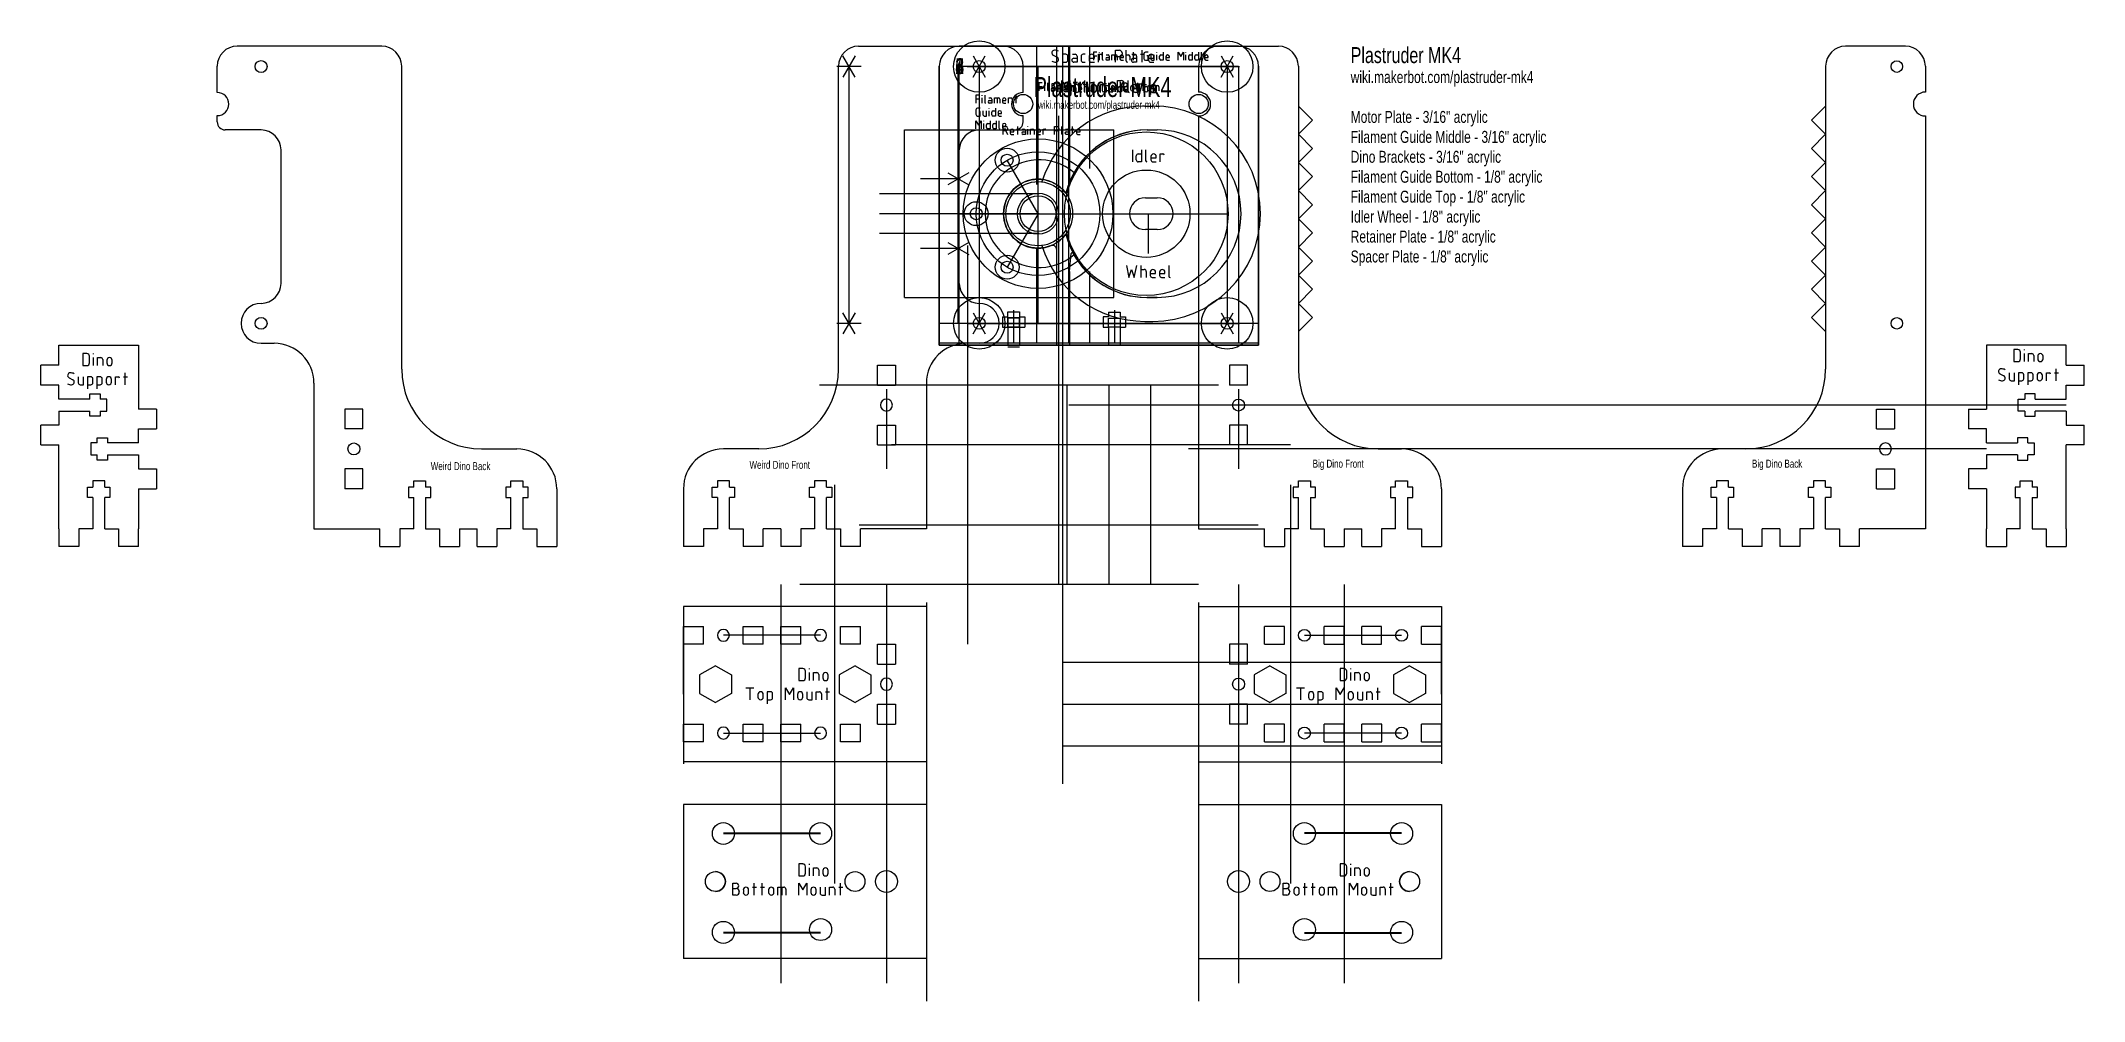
# Model space of a CAD drawing. Header units: millimetres. Extents: x -225 to 287, y -164 to 76.
import ezdxf

# ---------------------------------------------------------------- set-up
doc = ezdxf.new("R2010")
doc.units = ezdxf.units.MM
doc.layers.get('0').update_dxf_attribs({"linetype": 'CONTINUOUS', "lineweight": 0, "true_color": 0x000000})
for name, color, linetype, lineweight, true_color in [('Dino Brackets', 7, 'CONTINUOUS', 0, 0x000000), ('Dino Etch', 1, 'CONTINUOUS', 0, 0xff0000), ('Dino Text', 1, 'CONTINUOUS', 0, 0xff0000), ('Drawings', 5, 'CONTINUOUS', 0, 0x0000ff), ('Drawings - Bracket', 5, 'CONTINUOUS', 0, 0x0000ff), ('Drawings - Honeycomb', 5, 'CONTINUOUS', 0, 0x0000ff), ('Drawings-Encoder', 5, 'CONTINUOUS', 0, 0x0000ff), ('Drawings-Motor', 5, 'CONTINUOUS', 0, 0x0000ff), ('Drawings-Pulley', 5, 'CONTINUOUS', 0, 0x0000ff), ('Filament Guide Bottom', 7, 'CONTINUOUS', 0, 0x000000), ('Filament Guide Bottom Text', 1, 'CONTINUOUS', 0, 0xff0000), ('Filament Guide Middle', 7, 'CONTINUOUS', 0, 0x000000), ('Filament Guide Middle Text', 1, 'CONTINUOUS', 0, 0xff0000), ('Filament Guide Top', 7, 'CONTINUOUS', 0, 0x000000), ('Filament Guide Top Text', 1, 'CONTINUOUS', 0, 0xff0000), ('Idler Wheel', 7, 'CONTINUOUS', 0, 0x000000), ('Idler Wheel Text', 1, 'CONTINUOUS', 0, 0xff0000), ('Motor Plate', 7, 'CONTINUOUS', 0, 0x000000), ('Motor Plate Text', 1, 'CONTINUOUS', 0, 0xff0000), ('Retainer Plate', 7, 'CONTINUOUS', 0, 0x000000), ('Retainer Plate Text', 1, 'CONTINUOUS', 0, 0xff0000), ('Spacer Plate', 7, 'CONTINUOUS', 0, 0x000000), ('Spacer Plate Text', 1, 'CONTINUOUS', 0, 0xff0000), ('Text', 7, 'CONTINUOUS', 0, 0x000000)]:
    doc.layers.add(name, color=color, linetype=linetype, lineweight=lineweight, true_color=true_color)
doc.styles.get("Standard").update_dxf_attribs({"font": 'txt', "width": 0.75})

msp = doc.modelspace()

# ---------------------------------------------------------------- texts
at = {"layer": 'Dino Text', "char_height": 2, "width": 100, "attachment_point": 5}
for s, insert in [('Weird\\~Dino\\~Back', (-120, -30.33)), ('Weird\\~Dino\\~Front', (-40, -30)), ('Big\\~Dino\\~Front', (100, -30)), ('Big\\~Dino\\~Back', (210, -30))]:
    msp.add_mtext(s, dxfattribs=dict(at, insert=insert))
at = {"layer": 'Filament Guide Bottom Text', "insert": (4, 72), "char_height": 4, "width": 100, "attachment_point": 1}
msp.add_mtext('3', dxfattribs=at)
at = {"layer": 'Filament Guide Middle Text', "insert": (4, 72), "char_height": 4, "width": 100, "attachment_point": 1}
msp.add_mtext('4', dxfattribs=at)
at = {"layer": 'Filament Guide Top Text', "insert": (4, 72), "char_height": 4, "width": 100, "attachment_point": 1}
msp.add_mtext('5', dxfattribs=at)
at = {"layer": 'Motor Plate Text', "insert": (4, 72), "char_height": 4, "width": 100, "attachment_point": 1}
msp.add_mtext('1', dxfattribs=at)
at = {"layer": 'Retainer Plate Text', "width": 100}
for s, insert, char_height, attachment_point in [('6', (4, 72), 4, 1), ('Plastruder\\~MK4', (40.92, 64.73), 5, 5), ('wiki.makerbot.com/plastruder-mk4', (40, 60), 2, 5)]:
    msp.add_mtext(s, dxfattribs=dict(at, insert=insert, char_height=char_height, attachment_point=attachment_point))
at = {"layer": 'Spacer Plate Text', "insert": (4, 72), "char_height": 4, "width": 100, "attachment_point": 1}
msp.add_mtext('2', dxfattribs=at)
at = {"layer": 'Text', "width": 100, "attachment_point": 1}
for s, insert, char_height in [('Plastruder\\~MK4', (103.11, 74.77), 4), ('wiki.makerbot.com/plastruder-mk4\\P\\PMotor\\~Plate\\~-\\~3/16"\\~acrylic\\PFilament\\~Guide\\~Middle\\~-\\~3/16"\\~acrylic\\PDino\\~Brackets\\~-\\~3/16"\\~acrylic\\PFilament\\~Guide\\~Bottom\\~-\\~1/8"\\~acrylic\\PFilament\\~Guide\\~Top\\~-\\~1/8"\\~acrylic\\PIdler\\~Wheel\\~-\\~1/8"\\~acrylic\\PRetainer\\~Plate\\~-\\~1/8"\\~acrylic\\PSpacer\\~Plate\\~-\\~1/8"\\~acrylic', (103.11, 68.77), 3)]:
    msp.add_mtext(s, dxfattribs=dict(at, insert=insert, char_height=char_height))

# ---------------------------------------------------------------- blocks, each defined once
blk = doc.blocks.new('slots')
for p, q in [((-10, -2.25), (-10, 2.25)), ((-5, 2.25), (-10, 2.25)), ((-5, -2.25), (-5, 2.25)), ((10, 2.25), (5, 2.25)), ((5, -2.25), (5, 2.25)), ((10, -2.25), (10, 2.25)), ((-10, -2.25), (-5, -2.25)), ((5, -2.25), (10, -2.25))]:
    blk.add_line(p, q)
blk.add_circle((0, 0), 1.5)
blk = doc.blocks.new('tbits')
at = {"lineweight": 0}
for p, q in [((-2.8, 10.4), (-2.8, 7.8)), ((-1.5, 10.4), (-1.5, 12)), ((1.5, 12), (1.5, 10.4)), ((2.8, 7.8), (2.8, 10.4)), ((-1.5, 0), (-1.5, 7.8)), ((1.5, 7.8), (1.5, 0)), ((-10, -4.5), (-10, 0)), ((-5, 0), (-5, -4.5)), ((-1.5, 0), (-5, 0)), ((1.5, 0), (5, 0)), ((5, 0), (5, -4.5)), ((10, 0), (10, -4.5)), ((-10, -4.5), (-5, -4.5)), ((5, -4.5), (10, -4.5))]:
    blk.add_line(p, q, dxfattribs=at)
at = {"layer": 'Dino Brackets'}
for p, q in [((-1.5, 10.4), (-2.8, 10.4)), ((2.8, 10.4), (1.5, 10.4)), ((-2.8, 7.8), (-1.5, 7.8)), ((1.5, 7.8), (2.8, 7.8))]:
    blk.add_line(p, q, dxfattribs=at)
at = {"layer": 'Dino Brackets', "lineweight": 0}
blk.add_line((-1.5, 12), (1.5, 12), dxfattribs=at)
blk = doc.blocks.new('M5_c-1')
at = {"layer": 'Dino Brackets'}
for p, q in [((0, 4.618802), (-4, 2.309401)), ((-4, 2.309401), (-4, -2.309401)), ((0, 4.618802), (4, 2.309401)), ((4, 2.309401), (4, -2.309401)), ((-4, -2.309401), (0, -4.618802)), ((4, -2.309401), (0, -4.618802))]:
    blk.add_line(p, q, dxfattribs=at)

# ---------------------------------------------------------------- linework, layer by layer
at = {"layer": 'Dino Brackets'}
for p, q in [((-139.75, 75), (-176, 75)), ((-20.25, 75), (16, 75)), ((70, 75), (85, 75)), ((242.15, 75), (227.15, 75)), ((-181, 63.4), (-181, 70)), ((-134.75, -6), (-134.75, 70)), ((-25.25, -6), (-25.25, 70)), ((21, 63.4), (21, 70)), ((65, 70), (65, 63.5)), ((90, 70), (90, 60)), ((222.15, 70), (222.15, 60)), ((247.15, 70), (247.15, 63.5)), ((-181, 56), (-181, 57.6)), ((21, 56), (21, 57.6)), ((65, 57.5), (65, -46)), ((90, 60), (93.54, 56.46)), ((93.54, 56.46), (90, 52.93)), ((222.15, 60), (218.61, 56.46)), ((218.61, 56.46), (222.15, 52.93)), ((247.15, 57.5), (247.15, -46)), ((-170, 54), (-179, 54)), ((10, 54), (19, 54)), ((90, 52.93), (93.54, 49.39)), ((222.15, 52.93), (218.61, 49.39)), ((-165, 15.5), (-165, 49)), ((5, 15.5), (5, 49)), ((93.54, 49.39), (90, 45.86)), ((218.61, 49.39), (222.15, 45.86)), ((90, 45.86), (93.54, 42.32)), ((93.54, 42.32), (90, 38.79)), ((222.15, 45.86), (218.61, 42.32)), ((218.61, 42.32), (222.15, 38.79)), ((90, 38.79), (93.54, 35.25)), ((222.15, 38.79), (218.61, 35.25)), ((93.54, 35.25), (90, 31.72)), ((90, 31.72), (93.54, 28.18)), ((218.61, 35.25), (222.15, 31.72)), ((222.15, 31.72), (218.61, 28.18)), ((93.54, 28.18), (90, 24.64)), ((218.61, 28.18), (222.15, 24.64)), ((90, 24.64), (93.54, 21.11)), ((93.54, 21.11), (90, 17.57)), ((222.15, 24.64), (218.61, 21.11)), ((218.61, 21.11), (222.15, 17.57)), ((90, 17.57), (93.54, 14.04)), ((222.15, 17.57), (218.61, 14.04)), ((-170, 10.5), (-170, 10.5)), ((10, 10.5), (10, 10.5)), ((93.54, 14.04), (90, 10.5)), ((90, 10.5), (93.54, 6.97)), ((218.61, 14.04), (222.15, 10.5)), ((222.15, 10.5), (218.61, 6.97)), ((93.54, 6.97), (90, 3.43)), ((218.61, 6.97), (222.15, 3.43)), ((-220.7, 0), (-200.7, 0)), ((-200.7, 0), (-200.7, -16)), ((-170, 0.5), (-166.75, 0.5)), ((10, 0.5), (6.75, 0.5)), ((90, 3.43), (90, -6)), ((222.15, 3.43), (222.15, -6)), ((282.45, 0), (262.45, 0)), ((262.45, 0), (262.45, -16)), ((282.45, -5), (282.45, 0)), ((-220.7, -5), (-220.7, 0)), ((-156.75, -9.5), (-156.75, -46)), ((-3.25, -9.5), (-3.25, -46)), ((-220.7, -46), (-220.7, -25)), ((282.45, -46), (282.45, -25)), ((-114.75, -26), (-105.88, -26)), ((-45.25, -26), (-54.13, -26)), ((110, -26), (115.87, -26)), ((202.15, -26), (196.27, -26)), ((-200.7, -36), (-200.7, -46)), ((-95.88, -36), (-95.88, -46)), ((-64.13, -36), (-64.13, -46)), ((125.87, -36), (125.87, -46)), ((186.27, -36), (186.27, -46)), ((262.45, -36), (262.45, -46)), ((-156.75, -46), (-140.25, -46)), ((-120.25, -46), (-115.88, -46)), ((-39.75, -46), (-44.13, -46)), ((-3.25, -46), (-19.75, -46)), ((65, -46), (81.5, -46)), ((101.5, -46), (105.87, -46)), ((210.65, -46), (206.27, -46)), ((247.15, -46), (230.65, -46)), ((-3.25, -65.5), (-64.13, -65.5)), ((-64.13, -65.5), (-64.13, -104.5)), ((-3.25, -65.5), (-3.25, -104.5)), ((65, -65.5), (65, -104.5)), ((65, -65.5), (125.87, -65.5)), ((125.87, -65.5), (125.87, -104.5)), ((-3.25, -104.5), (-64.13, -104.5)), ((65, -104.5), (125.87, -104.5)), ((-3.25, -115.2), (-64.13, -115.2)), ((-64.13, -115.2), (-64.13, -153.8)), ((-3.25, -115.2), (-3.25, -153.8)), ((65, -115.2), (65, -153.8)), ((65, -115.2), (125.87, -115.2)), ((125.87, -115.2), (125.87, -153.8)), ((-3.25, -153.8), (-64.13, -153.8)), ((65, -153.8), (125.87, -153.8))]:
    msp.add_line(p, q, dxfattribs=at)
for centre, radius in [((-170, 69.9), 1.5), ((10, 69.9), 1.5), ((72.15, 69.9), 1.5), ((240, 69.9), 1.45), ((-170, 5.5), 1.5), ((10, 5.5), 1.5), ((72.15, 5.5), 1.5), ((240, 5.5), 1.45), ((-54.13, -122.45), 2.75), ((-29.75, -122.45), 2.75), ((91.5, -122.45), 2.75), ((115.87, -122.45), 2.75), ((-56.13, -134.5), 2.5), ((-21.13, -134.5), 2.5), ((-13.25, -134.5), 2.75), ((75, -134.5), 2.75), ((82.88, -134.5), 2.5), ((117.88, -134.5), 2.5), ((-54.13, -147.25), 2.75), ((-29.75, -146.55), 2.75), ((91.5, -146.55), 2.75), ((115.88, -147.25), 2.75)]:
    msp.add_circle(centre, radius, dxfattribs=at)
for centre, radius, start, end in [((-176, 70), 5, 90, 180), ((-139.75, 70), 5, 360, 90), ((-20.25, 70), 5, 90, 180), ((16, 70), 5, 0, 90), ((70, 70), 5, 90, 180), ((85, 70), 5, 0, 90), ((227.15, 70), 5, 90, 180), ((242.15, 70), 5, 360, 90), ((-181, 60.5), 2.9, 270, 90), ((21, 60.5), 2.9, 90, 270), ((65, 60.5), 3, 270, 90), ((247.15, 60.5), 3, 90, 270), ((-179, 56), 2, 180, 270), ((-170, 49), 5, 360, 90), ((10, 49), 5, 90, 180), ((19, 56), 2, 270, 0), ((-170, 15.5), 5, 270, 360), ((10, 15.5), 5, 180, 270), ((-170, 5.5), 5, 90, 270), ((10, 5.5), 5, 270, 90), ((-166.75, -9.5), 10, 360, 90), ((6.75, -9.5), 10, 90, 180), ((-114.75, -6), 20, 180, 270), ((-45.25, -6), 20, 270, 0), ((110, -6), 20, 180, 270), ((202.15, -6), 20, 270, 0), ((-105.88, -36), 10, 360, 90), ((-54.13, -36), 10, 90, 180), ((115.87, -36), 10, 0, 90), ((196.27, -36), 10, 90, 180), ((-56.13, -134.5), 2.5, 270, 90), ((117.88, -134.5), 2.5, 90, 270)]:
    msp.add_arc(centre, radius, start, end, dxfattribs=at)
at = {"layer": 'Dino Etch'}
for p, q in [((90, 60), (90, 3.43)), ((222.15, 60), (222.15, 3.43))]:
    msp.add_line(p, q, dxfattribs=at)
at = {"layer": 'Dino Text'}
for p, q in [((-213.67, -2.1), (-214.67, -2.1)), ((-214.67, -2.1), (-214.67, -5.1)), ((-214.67, -5.1), (-213.67, -5.1)), ((-213, -4.43), (-213, -2.77)), ((-212, -2.27), (-212, -2.1)), ((-212, -5.1), (-212, -3.1)), ((-211, -5.1), (-211, -3.1)), ((-211, -3.1), (-210.17, -3.1)), ((-209.67, -3.6), (-209.67, -5.1)), ((-208.67, -3.77), (-208.67, -4.43)), ((-207.33, -4.43), (-207.33, -3.77)), ((270.33, -1.1), (269.33, -1.1)), ((269.33, -1.1), (269.33, -4.1)), ((269.33, -4.1), (270.33, -4.1)), ((271, -3.43), (271, -1.77)), ((272, -1.27), (272, -1.1)), ((272, -4.1), (272, -2.1)), ((273, -4.1), (273, -2.1)), ((273, -2.1), (273.83, -2.1)), ((274.33, -2.6), (274.33, -4.1)), ((275.33, -2.77), (275.33, -3.43)), ((276.67, -3.43), (276.67, -2.77)), ((-218.14, -8.16), (-217.2, -8.64)), ((-215.83, -7.9), (-215.83, -9.4)), ((-215.33, -9.9), (-214.5, -9.9)), ((-214.5, -9.9), (-214.5, -7.9)), ((-212.67, -7.9), (-213.5, -7.9)), ((-213.5, -7.9), (-213.5, -10.9)), ((-213.5, -9.9), (-212.67, -9.9)), ((-212.17, -9.4), (-212.17, -8.4)), ((-210.33, -7.9), (-211.17, -7.9)), ((-211.17, -7.9), (-211.17, -10.9)), ((-211.17, -9.9), (-210.33, -9.9)), ((-209.83, -9.4), (-209.83, -8.4)), ((-208.83, -8.57), (-208.83, -9.23)), ((-207.5, -9.23), (-207.5, -8.57)), ((-206.5, -9.9), (-206.5, -7.9)), ((-206.5, -7.9), (-205.83, -7.9)), ((-204.5, -7.9), (-203.5, -7.9)), ((-204.17, -6.9), (-204.17, -9.9)), ((265.86, -7.16), (266.8, -7.64)), ((268.17, -6.9), (268.17, -8.4)), ((268.67, -8.9), (269.5, -8.9)), ((269.5, -8.9), (269.5, -6.9)), ((271.33, -6.9), (270.5, -6.9)), ((270.5, -6.9), (270.5, -9.9)), ((270.5, -8.9), (271.33, -8.9)), ((271.83, -8.4), (271.83, -7.4)), ((273.67, -6.9), (272.83, -6.9)), ((272.83, -6.9), (272.83, -9.9)), ((272.83, -8.9), (273.67, -8.9)), ((274.17, -8.4), (274.17, -7.4)), ((275.17, -7.57), (275.17, -8.23)), ((276.5, -8.23), (276.5, -7.57)), ((277.5, -8.9), (277.5, -6.9)), ((277.5, -6.9), (278.17, -6.9)), ((279.5, -6.9), (280.5, -6.9)), ((279.83, -5.9), (279.83, -8.9)), ((-34.21, -81.1), (-35.21, -81.1)), ((-35.21, -81.1), (-35.21, -84.1)), ((-33.54, -83.43), (-33.54, -81.77)), ((-32.54, -81.27), (-32.54, -81.1)), ((101.46, -81.1), (100.46, -81.1)), ((100.46, -81.1), (100.46, -84.1)), ((102.12, -83.43), (102.12, -81.77)), ((103.12, -81.27), (103.12, -81.1)), ((-48.46, -85.9), (-46.46, -85.9)), ((-47.46, -85.9), (-47.46, -88.9)), ((-42.29, -86.9), (-43.12, -86.9)), ((-43.12, -86.9), (-43.12, -89.9)), ((-38.54, -88.9), (-38.54, -85.9)), ((-38.54, -85.9), (-37.54, -87.57)), ((-37.54, -87.57), (-36.54, -85.9)), ((-36.54, -85.9), (-36.54, -88.9)), ((-35.21, -84.1), (-34.21, -84.1)), ((-33.21, -86.9), (-33.21, -88.4)), ((-32.54, -84.1), (-32.54, -82.1)), ((-31.88, -88.9), (-31.88, -86.9)), ((-31.54, -84.1), (-31.54, -82.1)), ((-31.54, -82.1), (-30.71, -82.1)), ((-30.88, -88.9), (-30.88, -86.9)), ((-30.88, -86.9), (-30.04, -86.9)), ((-30.21, -82.6), (-30.21, -84.1)), ((-29.21, -82.77), (-29.21, -83.43)), ((-28.54, -86.9), (-27.54, -86.9)), ((-28.21, -85.9), (-28.21, -88.9)), ((-27.87, -83.43), (-27.87, -82.77)), ((89.54, -85.9), (91.54, -85.9)), ((90.54, -85.9), (90.54, -88.9)), ((95.71, -86.9), (94.88, -86.9)), ((94.88, -86.9), (94.88, -89.9)), ((99.46, -88.9), (99.46, -85.9)), ((99.46, -85.9), (100.46, -87.57)), ((100.46, -84.1), (101.46, -84.1)), ((100.46, -87.57), (101.46, -85.9)), ((101.46, -85.9), (101.46, -88.9)), ((103.12, -84.1), (103.12, -82.1)), ((104.12, -84.1), (104.12, -82.1)), ((104.12, -82.1), (104.96, -82.1)), ((104.79, -86.9), (104.79, -88.4)), ((105.46, -82.6), (105.46, -84.1)), ((106.12, -88.9), (106.12, -86.9)), ((106.46, -82.77), (106.46, -83.43)), ((107.12, -88.9), (107.12, -86.9)), ((107.12, -86.9), (107.96, -86.9)), ((107.79, -83.43), (107.79, -82.77)), ((109.46, -86.9), (110.46, -86.9)), ((109.79, -85.9), (109.79, -88.9)), ((-45.46, -87.57), (-45.46, -88.23)), ((-44.13, -88.23), (-44.13, -87.57)), ((-43.12, -88.9), (-42.29, -88.9)), ((-41.79, -88.4), (-41.79, -87.4)), ((-35.54, -87.57), (-35.54, -88.23)), ((-34.21, -88.23), (-34.21, -87.57)), ((-32.71, -88.9), (-31.88, -88.9)), ((-29.54, -87.4), (-29.54, -88.9)), ((92.54, -87.57), (92.54, -88.23)), ((93.88, -88.23), (93.88, -87.57)), ((94.88, -88.9), (95.71, -88.9)), ((96.21, -88.4), (96.21, -87.4)), ((102.46, -87.57), (102.46, -88.23)), ((103.79, -88.23), (103.79, -87.57)), ((105.29, -88.9), (106.12, -88.9)), ((108.46, -87.4), (108.46, -88.9)), ((-34.21, -130.1), (-35.21, -130.1)), ((-35.21, -130.1), (-35.21, -133.1)), ((-35.21, -133.1), (-34.21, -133.1)), ((-33.54, -132.43), (-33.54, -130.77)), ((-32.54, -130.27), (-32.54, -130.1)), ((-32.54, -133.1), (-32.54, -131.1)), ((-31.54, -133.1), (-31.54, -131.1)), ((-31.54, -131.1), (-30.71, -131.1)), ((-30.21, -131.6), (-30.21, -133.1)), ((-29.21, -131.77), (-29.21, -132.43)), ((-27.87, -132.43), (-27.87, -131.77)), ((101.46, -130.1), (100.46, -130.1)), ((100.46, -130.1), (100.46, -133.1)), ((100.46, -133.1), (101.46, -133.1)), ((102.12, -132.43), (102.12, -130.77)), ((103.12, -130.27), (103.12, -130.1)), ((103.12, -133.1), (103.12, -131.1)), ((104.12, -133.1), (104.12, -131.1)), ((104.12, -131.1), (104.96, -131.1)), ((105.46, -131.6), (105.46, -133.1)), ((106.46, -131.77), (106.46, -132.43)), ((107.79, -132.43), (107.79, -131.77)), ((-51.79, -137.9), (-51.79, -134.9)), ((-51.79, -134.9), (-50.96, -134.9)), ((-51.79, -136.23), (-50.93, -136.23)), ((-50.93, -137.9), (-51.79, -137.9)), ((-50.13, -137.03), (-50.13, -137.1)), ((-49.12, -136.57), (-49.12, -137.23)), ((-47.79, -137.23), (-47.79, -136.57)), ((-46.79, -135.9), (-45.79, -135.9)), ((-46.46, -134.9), (-46.46, -137.9)), ((-44.79, -135.9), (-43.79, -135.9)), ((-44.46, -134.9), (-44.46, -137.9)), ((-42.79, -136.57), (-42.79, -137.23)), ((-41.46, -137.23), (-41.46, -136.57)), ((-40.46, -137.9), (-40.46, -135.9)), ((-40.46, -135.9), (-38.96, -135.9)), ((-39.46, -135.9), (-39.46, -137.9)), ((-38.46, -136.4), (-38.46, -137.9)), ((-35.21, -137.9), (-35.21, -134.9)), ((-35.21, -134.9), (-34.21, -136.57)), ((-34.21, -136.57), (-33.21, -134.9)), ((-33.21, -134.9), (-33.21, -137.9)), ((-32.21, -136.57), (-32.21, -137.23)), ((-30.88, -137.23), (-30.88, -136.57)), ((-29.88, -135.9), (-29.88, -137.4)), ((-29.38, -137.9), (-28.54, -137.9)), ((-28.54, -137.9), (-28.54, -135.9)), ((-27.54, -137.9), (-27.54, -135.9)), ((-27.54, -135.9), (-26.71, -135.9)), ((-26.21, -136.4), (-26.21, -137.9)), ((-25.21, -135.9), (-24.21, -135.9)), ((-24.88, -134.9), (-24.88, -137.9)), ((86.21, -137.9), (86.21, -134.9)), ((86.21, -134.9), (87.04, -134.9)), ((86.21, -136.23), (87.07, -136.23)), ((87.07, -137.9), (86.21, -137.9)), ((87.88, -137.03), (87.88, -137.1)), ((88.88, -136.57), (88.88, -137.23)), ((90.21, -137.23), (90.21, -136.57)), ((91.21, -135.9), (92.21, -135.9)), ((91.54, -134.9), (91.54, -137.9)), ((93.21, -135.9), (94.21, -135.9)), ((93.54, -134.9), (93.54, -137.9)), ((95.21, -136.57), (95.21, -137.23)), ((96.54, -137.23), (96.54, -136.57)), ((97.54, -137.9), (97.54, -135.9)), ((97.54, -135.9), (99.04, -135.9)), ((98.54, -135.9), (98.54, -137.9)), ((99.54, -136.4), (99.54, -137.9)), ((102.79, -137.9), (102.79, -134.9)), ((102.79, -134.9), (103.79, -136.57)), ((103.79, -136.57), (104.79, -134.9)), ((104.79, -134.9), (104.79, -137.9)), ((105.79, -136.57), (105.79, -137.23)), ((107.12, -137.23), (107.12, -136.57)), ((108.12, -135.9), (108.12, -137.4)), ((108.62, -137.9), (109.46, -137.9)), ((109.46, -137.9), (109.46, -135.9)), ((110.46, -137.9), (110.46, -135.9)), ((110.46, -135.9), (111.29, -135.9)), ((111.79, -136.4), (111.79, -137.9)), ((112.79, -135.9), (113.79, -135.9)), ((113.12, -134.9), (113.12, -137.9))]:
    msp.add_line(p, q, dxfattribs=at)
for centre, radius, start, end in [((-213.67, -2.77), 0.667, 0, 90), ((-213.67, -4.43), 0.667, 270, 0), ((-210.17, -3.6), 0.5, 0, 90), ((-208, -3.77), 0.667, 0, 180), ((-208, -4.43), 0.667, 180, 0), ((270.33, -1.77), 0.667, 0, 90), ((270.33, -3.43), 0.667, 270, 0), ((273.83, -2.6), 0.5, 0, 90), ((276, -2.77), 0.667, 0, 180), ((276, -3.43), 0.667, 180, 0), ((-217.83, -7.57), 0.667, 90, 243), ((-217.5, -7.69), 2.21, 243.1, 270), ((-217.83, -9.11), 2.21, 63.07, 90), ((-217.5, -9.23), 0.667, 270, 62.98), ((-215.33, -9.4), 0.5, 180, 270), ((-212.67, -8.4), 0.5, 0, 90), ((-212.67, -9.4), 0.5, 270, 0), ((-210.33, -8.4), 0.5, 0, 90), ((-210.33, -9.4), 0.5, 270, 0), ((-208.17, -8.57), 0.667, 0, 180), ((-208.17, -9.23), 0.667, 180, 0), ((-205.83, -8.23), 0.333, 0, 90), ((266.17, -6.57), 0.667, 90, 243), ((266.5, -6.69), 2.21, 243.1, 270), ((266.17, -8.11), 2.21, 63.07, 90), ((266.5, -8.23), 0.667, 270, 62.98), ((268.67, -8.4), 0.5, 180, 270), ((271.33, -7.4), 0.5, 0, 90), ((271.33, -8.4), 0.5, 270, 0), ((273.67, -7.4), 0.5, 0, 90), ((273.67, -8.4), 0.5, 270, 0), ((275.83, -7.57), 0.667, 0, 180), ((275.83, -8.23), 0.667, 180, 0), ((278.17, -7.23), 0.333, 0, 90), ((-34.21, -81.77), 0.667, 0, 90), ((101.46, -81.77), 0.667, 0, 90), ((-44.79, -87.57), 0.667, 0, 180), ((-42.29, -87.4), 0.5, 0, 90), ((-34.88, -87.57), 0.667, 0, 180), ((-34.21, -83.43), 0.667, 270, 0), ((-30.71, -82.6), 0.5, 0, 90), ((-30.04, -87.4), 0.5, 0, 90), ((-28.54, -82.77), 0.667, 0, 180), ((-28.54, -83.43), 0.667, 180, 0), ((93.21, -87.57), 0.667, 0, 180), ((95.71, -87.4), 0.5, 0, 90), ((101.46, -83.43), 0.667, 270, 0), ((103.12, -87.57), 0.667, 0, 180), ((104.96, -82.6), 0.5, 0, 90), ((107.12, -82.77), 0.667, 0, 180), ((107.12, -83.43), 0.667, 180, 0), ((107.96, -87.4), 0.5, 0, 90), ((-44.79, -88.23), 0.667, 180, 0), ((-42.29, -88.4), 0.5, 270, 0), ((-34.88, -88.23), 0.667, 180, 0), ((-32.71, -88.4), 0.5, 180, 270), ((93.21, -88.23), 0.667, 180, 0), ((95.71, -88.4), 0.5, 270, 0), ((103.12, -88.23), 0.667, 180, 0), ((105.29, -88.4), 0.5, 180, 270), ((-34.21, -130.77), 0.667, 0, 90), ((-34.21, -132.43), 0.667, 270, 0), ((-30.71, -131.6), 0.5, 0, 90), ((-28.54, -131.77), 0.667, 0, 180), ((-28.54, -132.43), 0.667, 180, 0), ((101.46, -130.77), 0.667, 0, 90), ((101.46, -132.43), 0.667, 270, 0), ((104.96, -131.6), 0.5, 0, 90), ((107.12, -131.77), 0.667, 0, 180), ((107.12, -132.43), 0.667, 180, 0), ((-50.96, -135.57), 0.667, 270, 90), ((-50.93, -137.03), 0.8, 0, 90), ((-50.93, -137.1), 0.8, 270, 0), ((-48.46, -136.57), 0.667, 0, 180), ((-48.46, -137.23), 0.667, 180, 0), ((-42.13, -136.57), 0.667, 0, 180), ((-42.13, -137.23), 0.667, 180, 0), ((-38.96, -136.4), 0.5, 0, 90), ((-31.54, -136.57), 0.667, 0, 180), ((-31.54, -137.23), 0.667, 180, 0), ((-29.38, -137.4), 0.5, 180, 270), ((-26.71, -136.4), 0.5, 0, 90), ((87.04, -135.57), 0.667, 270, 90), ((87.07, -137.03), 0.8, 0, 90), ((87.07, -137.1), 0.8, 270, 0), ((89.54, -136.57), 0.667, 0, 180), ((89.54, -137.23), 0.667, 180, 0), ((95.88, -136.57), 0.667, 0, 180), ((95.88, -137.23), 0.667, 180, 0), ((99.04, -136.4), 0.5, 0, 90), ((106.46, -136.57), 0.667, 0, 180), ((106.46, -137.23), 0.667, 180, 0), ((108.62, -137.4), 0.5, 180, 270), ((111.29, -136.4), 0.5, 0, 90)]:
    msp.add_arc(centre, radius, start, end, dxfattribs=at)
at = {"layer": 'Drawings'}
for p, q in [((-21.12, 67.25), (-24.18, 72.55)), ((-21.12, 72.55), (-24.18, 67.25)), ((8.47, 67.25), (11.53, 72.55)), ((8.47, 72.55), (11.53, 67.25)), ((29.38, 75), (29.38, 0.5)), ((30.87, 75), (30.87, -110)), ((32.38, 75), (32.38, 0.5)), ((70.62, 67.25), (73.68, 72.55)), ((70.62, 72.55), (73.68, 67.25)), ((-19.59, 69.9), (-25.71, 69.9)), ((-22.65, 69.9), (-22.65, 5.5)), ((4.75, 5.5), (4.75, 69.9)), ((6.94, 69.9), (13.06, 69.9)), ((10, 69.9), (10, 5.5)), ((10, 69.9), (72.15, 69.9)), ((24.75, 5.5), (24.75, 69.9)), ((69.09, 69.9), (75.21, 69.9)), ((72.15, 69.9), (72.15, 5.5)), ((29.9, 57.5), (29.9, -60)), ((5.25, 41.74), (-4.75, 41.74)), ((2.1, 43.27), (7.4, 40.21)), ((7.4, 43.27), (2.1, 40.21)), ((4.75, 33), (4.75, 41.74)), ((4.75, 33), (72.15, 33)), ((4.75, 33), (4.75, 24.26)), ((52.38, 33), (52.38, 23)), ((2.1, 25.79), (7.4, 22.73)), ((7.4, 25.79), (2.1, 22.73)), ((5.25, 24.26), (-4.75, 24.26)), ((-19.59, 5.5), (-25.71, 5.5)), ((-21.12, 2.85), (-24.18, 8.15)), ((-21.12, 8.15), (-24.18, 2.85)), ((6.94, 5.5), (13.06, 5.5)), ((8.47, 2.85), (11.53, 8.15)), ((8.47, 8.15), (11.53, 2.85)), ((10, 5.5), (72.15, 5.5)), ((18.62, 8.8), (18.62, 0.5)), ((43.88, 8.8), (43.88, 0.5)), ((69.09, 5.5), (75.21, 5.5)), ((70.62, 2.85), (73.68, 8.15)), ((70.62, 8.15), (73.68, 2.85)), ((88, -25), (-12, -25))]:
    msp.add_line(p, q, dxfattribs=at)
at = {"layer": 'Drawings - Bracket'}
for p, q in [((7.15, -75), (7.15, 25)), ((70, -10), (-30, -10)), ((31.95, -10), (31.95, -60)), ((42.45, -10), (42.45, -60)), ((52.95, -10), (52.95, -60)), ((-13.25, -11), (-13.25, -31)), ((282.45, -15), (32.45, -15)), ((75, -11), (75, -31)), ((262.45, -26), (62.45, -26)), ((-26.25, -35), (-26.25, -135)), ((88, -35), (88, -135)), ((-20.1, -45), (79.9, -45)), ((-39.75, -60), (-39.75, -160)), ((65, -60), (-35, -60)), ((-13.25, -60), (-13.25, -160)), ((75, -60), (75, -160)), ((101.5, -60), (101.5, -160)), ((-3.25, -64.5), (-3.25, -164.5)), ((65, -64.5), (65, -164.5)), ((-64.13, -87.5), (-64.13, -75)), ((-29.75, -72.75), (-54.13, -72.75)), ((91.5, -72.75), (115.87, -72.75)), ((125.88, -87.5), (125.88, -75)), ((30.87, -79.5), (125.87, -79.5)), ((30.87, -90), (125.87, -90)), ((-64.13, -92.5), (-64.13, -105)), ((-54.13, -97.25), (-29.75, -97.25)), ((115.88, -97.25), (91.5, -97.25)), ((125.88, -92.5), (125.88, -105)), ((30.87, -100.5), (125.87, -100.5)), ((-54.13, -122.25), (-29.75, -122.25)), ((-54.13, -122.45), (-29.75, -122.45)), ((115.87, -122.25), (91.5, -122.25)), ((115.87, -122.45), (91.5, -122.45)), ((-29.75, -147.25), (-54.13, -147.25)), ((-29.75, -147.45), (-54.13, -147.45)), ((91.5, -147.25), (115.88, -147.25)), ((91.5, -147.45), (115.88, -147.45))]:
    msp.add_line(p, q, dxfattribs=at)
at = {"layer": 'Drawings - Honeycomb'}
for p, q in [((24.38, 75), (24.38, 40.29)), ((37.63, 75), (37.63, 44.3)), ((5, 70), (75, 70)), ((5, 0.5), (5, 70)), ((75, 70), (75, 0.5)), ((51.5, 60), (53.5, 60)), ((25, 38), (-15, 38)), ((25, 33), (-15, 33)), ((25, 28), (-15, 28)), ((24.38, 24.12), (24.38, 0.5)), ((37.63, 18.53), (37.63, 0.5)), ((80, 5.5), (0, 5.5)), ((51.5, 6), (53.5, 6)), ((80, 0.5), (0, 0.5)), ((20.08, -0.5), (17.18, -0.5))]:
    msp.add_line(p, q, dxfattribs=at)
for centre in [(10, 69.9), (72.15, 69.9), (10, 5.5), (72.15, 5.5)]:
    msp.add_circle(centre, 6.45, dxfattribs=at)
for centre, radius, start, end in [((51.5, 33), 27, 90, 162.8242), ((53.5, 33), 27, 270, 90), ((25, 33), 13.5, 49.8464, 310.1536), ((51.5, 33), 27, 197.1758, 270)]:
    msp.add_arc(centre, radius, start, end, dxfattribs=at)
at = {"layer": 'Drawings-Encoder'}
for p, q in [((-8.75, 12), (-8.75, 54)), ((-8.75, 54), (43.75, 54)), ((43.75, 12), (43.75, 54)), ((-8.75, 12), (43.75, 12))]:
    msp.add_line(p, q, dxfattribs=at)
at = {"layer": 'Drawings-Motor'}
for p, q in [((24.75, 33), (17, 46.42)), ((25, 33), (5, 33)), ((24.75, 33), (17, 19.58)), ((24.5, 33), (40, 33))]:
    msp.add_line(p, q, dxfattribs=at)
for radius in [18.75, 15.5]:
    msp.add_circle((24.75, 33), radius, dxfattribs=at)
at = {"layer": 'Drawings-Pulley'}
for radius in [8.05, 5.15]:
    msp.add_circle((24.75, 33), radius, dxfattribs=at)
at = {"layer": 'Filament Guide Bottom'}
for p, q in [((5, 75), (75, 75)), ((0, 0), (0, 70)), ((80, 70), (80, 0)), ((52.08, 54), (54.63, 54)), ((54.63, 12), (52.08, 12)), ((20.08, 6.85), (17.18, 6.85)), ((17.18, 6.85), (17.18, 4.5)), ((20.08, 4.5), (20.08, 6.85)), ((42.42, 6.8), (45.33, 6.8)), ((42.42, 4.5), (42.42, 6.8)), ((45.33, 6.8), (45.33, 4.5)), ((80, 0), (0, 0)), ((17.18, 4.5), (20.08, 4.5)), ((45.33, 4.5), (42.42, 4.5))]:
    msp.add_line(p, q, dxfattribs=at)
for centre in [(10, 69.9), (72.15, 69.9), (17, 46.42), (9.25, 33), (17, 19.58), (10, 5.5), (72.15, 5.5)]:
    msp.add_circle(centre, 1.5, dxfattribs=at)
for centre, radius, start, end in [((5, 70), 5, 90, 180), ((75, 70), 5, 0, 90), ((52.08, 33), 21, 90, 165.8508), ((54.63, 33), 21, 270, 90), ((24.75, 33), 8.65, 36.4027, 323.5973), ((52.08, 33), 21, 194.1492, 270)]:
    msp.add_arc(centre, radius, start, end, dxfattribs=at)
at = {"layer": 'Filament Guide Bottom Text'}
for p, q in [((25.81, 65.81), (24.92, 65.81)), ((24.92, 65.81), (24.92, 63.81)), ((24.92, 64.92), (25.81, 64.92)), ((26.48, 65.7), (26.48, 65.81)), ((26.48, 63.81), (26.48, 65.14)), ((27.14, 65.81), (27.14, 64.03)), ((28.14, 65.14), (28.59, 65.14)), ((28.36, 64.47), (28.92, 64.47)), ((28.92, 63.81), (28.36, 63.81)), ((28.92, 64.81), (28.92, 63.81)), ((29.59, 63.81), (29.59, 65.14)), ((29.59, 65.14), (30.59, 65.14)), ((30.25, 65.14), (30.25, 63.81)), ((30.92, 64.81), (30.92, 63.81)), ((31.59, 64.7), (31.59, 64.14)), ((31.59, 64.47), (32.48, 64.47)), ((31.92, 63.81), (32.48, 63.81)), ((32.48, 64.47), (32.48, 64.7)), ((33.14, 63.81), (33.14, 65.14)), ((33.14, 65.14), (33.7, 65.14)), ((34.03, 64.81), (34.03, 63.81)), ((34.7, 65.14), (35.36, 65.14)), ((34.92, 65.81), (34.92, 63.81)), ((37.53, 65.36), (37.53, 64.25)), ((38.64, 65.81), (37.98, 65.81)), ((37.98, 63.81), (38.64, 63.81)), ((38.64, 64.92), (38.31, 64.92)), ((38.64, 63.81), (38.64, 64.92)), ((39.31, 65.14), (39.31, 64.14)), ((39.64, 63.81), (40.2, 63.81)), ((40.2, 63.81), (40.2, 65.14)), ((40.86, 65.7), (40.86, 65.81)), ((40.86, 63.81), (40.86, 65.14)), ((41.53, 64.14), (41.53, 64.81)), ((41.86, 65.14), (42.42, 65.14)), ((42.42, 63.81), (41.86, 63.81)), ((42.42, 65.81), (42.42, 63.81)), ((43.09, 64.7), (43.09, 64.14)), ((43.09, 64.47), (43.98, 64.47)), ((43.42, 63.81), (43.98, 63.81)), ((43.98, 64.47), (43.98, 64.7)), ((46.14, 63.81), (46.14, 65.81)), ((46.14, 65.81), (46.7, 65.81)), ((46.14, 64.92), (46.72, 64.92)), ((46.72, 63.81), (46.14, 63.81)), ((47.25, 64.38), (47.25, 64.34)), ((47.92, 64.7), (47.92, 64.25)), ((48.81, 64.25), (48.81, 64.7)), ((49.48, 65.14), (50.14, 65.14)), ((49.7, 65.81), (49.7, 63.81)), ((50.81, 65.14), (51.48, 65.14)), ((51.03, 65.81), (51.03, 63.81)), ((52.14, 64.7), (52.14, 64.25)), ((53.03, 64.25), (53.03, 64.7)), ((53.7, 63.81), (53.7, 65.14)), ((53.7, 65.14), (54.7, 65.14)), ((54.36, 65.14), (54.36, 63.81)), ((55.03, 64.81), (55.03, 63.81))]:
    msp.add_line(p, q, dxfattribs=at)
for centre, radius, start, end in [((27.36, 64.03), 0.222, 180, 270), ((28.36, 64.14), 0.333, 90, 270), ((28.59, 64.81), 0.333, 0, 90), ((30.59, 64.81), 0.333, 0, 90), ((32.03, 64.7), 0.444, 0, 180), ((31.92, 64.14), 0.333, 180, 270), ((33.7, 64.81), 0.333, 0, 90), ((37.98, 65.36), 0.444, 90, 180), ((37.98, 64.25), 0.444, 180, 270), ((39.64, 64.14), 0.333, 180, 270), ((41.86, 64.81), 0.333, 90, 180), ((41.86, 64.14), 0.333, 180, 270), ((43.53, 64.7), 0.444, 0, 180), ((43.42, 64.14), 0.333, 180, 270), ((46.7, 65.36), 0.444, 270, 90), ((46.72, 64.38), 0.533, 0, 90), ((46.72, 64.34), 0.533, 270, 0), ((48.36, 64.7), 0.444, 0, 180), ((48.36, 64.25), 0.444, 180, 0), ((52.59, 64.7), 0.444, 0, 180), ((52.59, 64.25), 0.444, 180, 0), ((54.7, 64.81), 0.333, 0, 90)]:
    msp.add_arc(centre, radius, start, end, dxfattribs=at)
at = {"layer": 'Filament Guide Middle'}
for p, q in [((5, 75), (29.38, 75)), ((29.38, 75), (29.38, 40.31)), ((32.63, 75), (75, 75)), ((32.63, 75), (32.63, 40.92)), ((0, 0), (0, 70)), ((80, 70), (80, 0)), ((52.08, 54), (54.63, 54)), ((29.38, 24.06), (29.38, 0)), ((32.63, 18.53), (33.02, 22.99)), ((32.63, 18.53), (32.63, 0)), ((52, 12), (54.63, 12)), ((15.83, 7.15), (17.18, 7.15)), ((15.83, 7.15), (15.83, 4.5)), ((17.18, 8.35), (20.08, 8.35)), ((17.18, 7.15), (17.18, 8.35)), ((20.08, 8.35), (20.08, 7.15)), ((20.08, 7.15), (21.43, 7.15)), ((21.43, 7.15), (21.43, 4.5)), ((41.08, 7.1), (41.08, 4.5)), ((42.42, 7.1), (41.08, 7.1)), ((42.42, 8.3), (45.33, 8.3)), ((42.42, 8.3), (42.42, 7.1)), ((45.33, 8.3), (45.33, 7.1)), ((45.33, 7.1), (46.67, 7.1)), ((46.67, 7.1), (46.67, 4.5)), ((17.18, 0), (0, 0)), ((15.83, 4.5), (17.18, 4.5)), ((17.18, 4.5), (17.18, 0)), ((20.08, 4.5), (20.08, 0)), ((20.08, 4.5), (21.43, 4.5)), ((20.08, 0), (29.38, 0)), ((41.08, 4.5), (42.42, 4.5)), ((42.42, 4.5), (42.42, 0)), ((45.33, 4.5), (45.33, 0)), ((45.33, 4.5), (46.67, 4.5)), ((32.63, 0), (42.42, 0)), ((45.33, 0), (80, 0))]:
    msp.add_line(p, q, dxfattribs=at)
for centre in [(10, 69.9), (72.15, 69.9), (17, 46.42), (9.25, 33), (17, 19.58), (10, 5.5), (72.15, 5.5)]:
    msp.add_circle(centre, 1.5, dxfattribs=at)
for centre, radius, start, end in [((5, 70), 5, 90, 180), ((75, 70), 5, 0, 90), ((52.08, 33), 21, 90, 157.8486), ((54.63, 33), 21, 270, 90), ((24.75, 33), 8.65, 57.6776, 292.0643), ((28.38, 24.06), 1, 0, 112.0643), ((33.26, 22.97), 0.25, 28.1578, 175), ((52, 33), 21, 208.1578, 270)]:
    msp.add_arc(centre, radius, start, end, dxfattribs=at)
at = {"layer": 'Filament Guide Middle Text'}
for p, q in [((39.5, 73.5), (38.61, 73.5)), ((38.61, 73.5), (38.61, 71.5)), ((38.61, 72.61), (39.5, 72.61)), ((40.17, 73.39), (40.17, 73.5)), ((40.17, 71.5), (40.17, 72.83)), ((40.83, 73.5), (40.83, 71.72)), ((41.83, 72.83), (42.28, 72.83)), ((42.06, 72.17), (42.61, 72.17)), ((42.61, 72.5), (42.61, 71.5)), ((43.28, 71.5), (43.28, 72.83)), ((43.28, 72.83), (44.28, 72.83)), ((43.94, 72.83), (43.94, 71.5)), ((44.61, 72.5), (44.61, 71.5)), ((45.28, 72.39), (45.28, 71.83)), ((45.28, 72.17), (46.17, 72.17)), ((46.17, 72.17), (46.17, 72.39)), ((46.83, 71.5), (46.83, 72.83)), ((46.83, 72.83), (47.39, 72.83)), ((47.72, 72.5), (47.72, 71.5)), ((48.39, 72.83), (49.06, 72.83)), ((48.61, 73.5), (48.61, 71.5)), ((51.22, 73.06), (51.22, 71.94)), ((52.33, 73.5), (51.67, 73.5)), ((52.33, 72.61), (52, 72.61)), ((52.33, 71.5), (52.33, 72.61)), ((53, 72.83), (53, 71.83)), ((53.89, 71.5), (53.89, 72.83)), ((54.56, 73.39), (54.56, 73.5)), ((54.56, 71.5), (54.56, 72.83)), ((55.22, 71.83), (55.22, 72.5)), ((55.56, 72.83), (56.11, 72.83)), ((56.11, 73.5), (56.11, 71.5)), ((56.78, 72.39), (56.78, 71.83)), ((56.78, 72.17), (57.67, 72.17)), ((57.67, 72.17), (57.67, 72.39)), ((59.83, 71.5), (59.83, 73.5)), ((59.83, 73.5), (60.5, 72.39)), ((60.5, 72.39), (61.17, 73.5)), ((61.17, 73.5), (61.17, 71.5)), ((61.83, 73.39), (61.83, 73.5)), ((61.83, 71.5), (61.83, 72.83)), ((62.5, 71.83), (62.5, 72.5)), ((62.83, 72.83), (63.39, 72.83)), ((63.39, 73.5), (63.39, 71.5)), ((64.06, 71.83), (64.06, 72.5)), ((64.39, 72.83), (64.94, 72.83)), ((64.94, 73.5), (64.94, 71.5)), ((65.61, 73.5), (65.61, 71.72)), ((66.5, 72.39), (66.5, 71.83)), ((66.5, 72.17), (67.39, 72.17)), ((67.39, 72.17), (67.39, 72.39)), ((42.61, 71.5), (42.06, 71.5)), ((45.61, 71.5), (46.17, 71.5)), ((51.67, 71.5), (52.33, 71.5)), ((53.33, 71.5), (53.89, 71.5)), ((56.11, 71.5), (55.56, 71.5)), ((57.11, 71.5), (57.67, 71.5)), ((63.39, 71.5), (62.83, 71.5)), ((64.94, 71.5), (64.39, 71.5)), ((66.83, 71.5), (67.39, 71.5)), ((10.04, 62.69), (9.15, 62.69)), ((9.15, 62.69), (9.15, 60.69)), ((9.15, 61.81), (10.04, 61.81)), ((10.71, 62.58), (10.71, 62.69)), ((10.71, 60.69), (10.71, 62.03)), ((11.38, 62.69), (11.38, 60.92)), ((12.38, 62.03), (12.82, 62.03)), ((13.15, 61.69), (13.15, 60.69)), ((13.82, 60.69), (13.82, 62.03)), ((13.82, 62.03), (14.82, 62.03)), ((14.49, 62.03), (14.49, 60.69)), ((15.15, 61.69), (15.15, 60.69)), ((15.82, 61.58), (15.82, 61.03)), ((16.71, 61.36), (16.71, 61.58)), ((17.38, 60.69), (17.38, 62.03)), ((17.38, 62.03), (17.93, 62.03)), ((18.27, 61.69), (18.27, 60.69)), ((18.93, 62.03), (19.6, 62.03)), ((19.15, 62.69), (19.15, 60.69)), ((9.15, 59.05), (9.15, 57.94)), ((10.27, 59.49), (9.6, 59.49)), ((9.6, 57.49), (10.27, 57.49)), ((10.27, 58.61), (9.93, 58.61)), ((10.27, 57.49), (10.27, 58.61)), ((10.93, 58.83), (10.93, 57.83)), ((11.27, 57.49), (11.82, 57.49)), ((11.82, 57.49), (11.82, 58.83)), ((12.49, 59.38), (12.49, 59.49)), ((12.49, 57.49), (12.49, 58.83)), ((12.6, 61.36), (13.15, 61.36)), ((13.15, 60.69), (12.6, 60.69)), ((13.15, 57.83), (13.15, 58.49)), ((13.49, 58.83), (14.04, 58.83)), ((14.04, 57.49), (13.49, 57.49)), ((14.04, 59.49), (14.04, 57.49)), ((14.71, 58.38), (14.71, 57.83)), ((14.71, 58.16), (15.6, 58.16)), ((15.04, 57.49), (15.6, 57.49)), ((15.6, 58.16), (15.6, 58.38)), ((15.82, 61.36), (16.71, 61.36)), ((16.15, 60.69), (16.71, 60.69)), ((9.15, 54.29), (9.15, 56.29)), ((9.15, 56.29), (9.82, 55.18)), ((9.82, 55.18), (10.49, 56.29)), ((10.49, 56.29), (10.49, 54.29)), ((11.15, 56.18), (11.15, 56.29)), ((11.15, 54.29), (11.15, 55.63)), ((11.82, 54.63), (11.82, 55.29)), ((12.15, 55.63), (12.71, 55.63)), ((12.71, 54.29), (12.15, 54.29)), ((12.71, 56.29), (12.71, 54.29)), ((13.38, 54.63), (13.38, 55.29)), ((13.71, 55.63), (14.27, 55.63)), ((14.27, 54.29), (13.71, 54.29)), ((14.27, 56.29), (14.27, 54.29)), ((14.93, 56.29), (14.93, 54.52)), ((15.82, 55.18), (15.82, 54.63)), ((15.82, 54.96), (16.71, 54.96)), ((16.15, 54.29), (16.71, 54.29)), ((16.71, 54.96), (16.71, 55.18))]:
    msp.add_line(p, q, dxfattribs=at)
for centre, radius, start, end in [((41.06, 71.72), 0.222, 180, 270), ((42.06, 71.83), 0.333, 90, 270), ((42.28, 72.5), 0.333, 0, 90), ((44.28, 72.5), 0.333, 0, 90), ((45.72, 72.39), 0.444, 0, 180), ((45.61, 71.83), 0.333, 180, 270), ((47.39, 72.5), 0.333, 0, 90), ((51.67, 73.06), 0.444, 90, 180), ((51.67, 71.94), 0.444, 180, 270), ((53.33, 71.83), 0.333, 180, 270), ((55.56, 72.5), 0.333, 90, 180), ((55.56, 71.83), 0.333, 180, 270), ((57.22, 72.39), 0.444, 0, 180), ((57.11, 71.83), 0.333, 180, 270), ((62.83, 72.5), 0.333, 90, 180), ((62.83, 71.83), 0.333, 180, 270), ((64.39, 72.5), 0.333, 90, 180), ((64.39, 71.83), 0.333, 180, 270), ((65.83, 71.72), 0.222, 180, 270), ((66.94, 72.39), 0.444, 0, 180), ((66.83, 71.83), 0.333, 180, 270), ((12.82, 61.69), 0.333, 0, 90), ((14.82, 61.69), 0.333, 0, 90), ((16.27, 61.58), 0.444, 0, 180), ((17.93, 61.69), 0.333, 0, 90), ((9.6, 59.05), 0.444, 90, 180), ((9.6, 57.94), 0.444, 180, 270), ((11.27, 57.83), 0.333, 180, 270), ((11.6, 60.92), 0.222, 180, 270), ((12.6, 61.03), 0.333, 90, 270), ((13.49, 58.49), 0.333, 90, 180), ((13.49, 57.83), 0.333, 180, 270), ((15.15, 58.38), 0.444, 0, 180), ((15.04, 57.83), 0.333, 180, 270), ((16.15, 61.03), 0.333, 180, 270), ((12.15, 55.29), 0.333, 90, 180), ((12.15, 54.63), 0.333, 180, 270), ((13.71, 55.29), 0.333, 90, 180), ((13.71, 54.63), 0.333, 180, 270), ((15.15, 54.52), 0.222, 180, 270), ((16.27, 55.18), 0.444, 0, 180), ((16.15, 54.63), 0.333, 180, 270)]:
    msp.add_arc(centre, radius, start, end, dxfattribs=at)
at = {"layer": 'Filament Guide Top'}
for p, q in [((5, 75), (75, 75)), ((0, 0), (0, 70)), ((80, 70), (80, 0)), ((52.08, 54), (54.63, 54)), ((52.08, 12), (54.63, 12)), ((17.18, 6.85), (20.08, 6.85)), ((17.18, 4.5), (17.18, 6.85)), ((20.08, 6.85), (20.08, 4.5)), ((42.42, 6.8), (45.33, 6.8)), ((42.42, 4.5), (42.42, 6.8)), ((45.33, 6.8), (45.33, 4.5)), ((80, 0), (0, 0)), ((20.08, 4.5), (17.18, 4.5)), ((45.33, 4.5), (42.42, 4.5))]:
    msp.add_line(p, q, dxfattribs=at)
for centre in [(10, 69.9), (72.15, 69.9), (17, 46.42), (9.25, 33), (17, 19.58), (10, 5.5), (72.15, 5.5)]:
    msp.add_circle(centre, 1.5, dxfattribs=at)
for centre, radius, start, end in [((5, 70), 5, 90, 180), ((75, 70), 5, 0, 90), ((52.08, 33), 21, 90, 165.8508), ((54.63, 33), 21, 270, 90), ((24.75, 33), 8.65, 36.4027, 323.5973), ((52.08, 33), 21, 194.1492, 270)]:
    msp.add_arc(centre, radius, start, end, dxfattribs=at)
at = {"layer": 'Filament Guide Top Text'}
for p, q in [((29.08, 65.53), (28.19, 65.53)), ((28.19, 65.53), (28.19, 63.53)), ((28.19, 64.64), (29.08, 64.64)), ((29.75, 65.42), (29.75, 65.53)), ((29.75, 63.53), (29.75, 64.87)), ((30.41, 65.53), (30.41, 63.76)), ((31.41, 64.87), (31.86, 64.87)), ((31.63, 64.2), (32.19, 64.2)), ((32.19, 63.53), (31.63, 63.53)), ((32.19, 64.53), (32.19, 63.53)), ((32.86, 63.53), (32.86, 64.87)), ((32.86, 64.87), (33.86, 64.87)), ((33.52, 64.87), (33.52, 63.53)), ((34.19, 64.53), (34.19, 63.53)), ((34.86, 64.42), (34.86, 63.87)), ((34.86, 64.2), (35.75, 64.2)), ((35.19, 63.53), (35.75, 63.53)), ((35.75, 64.2), (35.75, 64.42)), ((36.41, 63.53), (36.41, 64.87)), ((36.41, 64.87), (36.97, 64.87)), ((37.3, 64.53), (37.3, 63.53)), ((37.97, 64.87), (38.63, 64.87)), ((38.19, 65.53), (38.19, 63.53)), ((40.8, 65.09), (40.8, 63.98)), ((41.91, 65.53), (41.25, 65.53)), ((41.25, 63.53), (41.91, 63.53)), ((41.91, 64.64), (41.58, 64.64)), ((41.91, 63.53), (41.91, 64.64)), ((42.58, 64.87), (42.58, 63.87)), ((42.91, 63.53), (43.47, 63.53)), ((43.47, 63.53), (43.47, 64.87)), ((44.13, 65.42), (44.13, 65.53)), ((44.13, 63.53), (44.13, 64.87)), ((44.8, 63.87), (44.8, 64.53)), ((45.13, 64.87), (45.69, 64.87)), ((45.69, 63.53), (45.13, 63.53)), ((45.69, 65.53), (45.69, 63.53)), ((46.36, 64.42), (46.36, 63.87)), ((46.36, 64.2), (47.25, 64.2)), ((46.69, 63.53), (47.25, 63.53)), ((47.25, 64.2), (47.25, 64.42)), ((49.41, 65.53), (50.75, 65.53)), ((50.08, 65.53), (50.08, 63.53)), ((51.41, 64.42), (51.41, 63.98)), ((52.3, 63.98), (52.3, 64.42)), ((53.52, 64.87), (52.97, 64.87)), ((52.97, 64.87), (52.97, 62.87)), ((52.97, 63.53), (53.52, 63.53)), ((53.86, 63.87), (53.86, 64.53))]:
    msp.add_line(p, q, dxfattribs=at)
for centre, radius, start, end in [((30.63, 63.76), 0.222, 180, 270), ((31.63, 63.87), 0.333, 90, 270), ((31.86, 64.53), 0.333, 0, 90), ((33.86, 64.53), 0.333, 0, 90), ((35.3, 64.42), 0.444, 0, 180), ((35.19, 63.87), 0.333, 180, 270), ((36.97, 64.53), 0.333, 0, 90), ((41.25, 65.09), 0.444, 90, 180), ((41.25, 63.98), 0.444, 180, 270), ((42.91, 63.87), 0.333, 180, 270), ((45.13, 64.53), 0.333, 90, 180), ((45.13, 63.87), 0.333, 180, 270), ((46.8, 64.42), 0.444, 0, 180), ((46.69, 63.87), 0.333, 180, 270), ((51.86, 64.42), 0.444, 0, 180), ((51.86, 63.98), 0.444, 180, 0), ((53.52, 64.53), 0.333, 0, 90), ((53.52, 63.87), 0.333, 270, 0)]:
    msp.add_arc(centre, radius, start, end, dxfattribs=at)
at = {"layer": 'Idler Wheel'}
for radius in [20.5, 10.95]:
    msp.add_circle((51.88, 33), radius, dxfattribs=at)
at = {"layer": 'Idler Wheel Text'}
for p, q in [((48.38, 49), (48.38, 46)), ((49.38, 46.5), (49.38, 47.5)), ((49.88, 48), (50.71, 48)), ((50.71, 49), (50.71, 46)), ((51.71, 49), (51.71, 46.33)), ((53.04, 47.33), (53.04, 46.5)), ((53.04, 47), (54.38, 47)), ((54.38, 47), (54.38, 47.33)), ((55.38, 46), (55.38, 48)), ((55.38, 48), (56.04, 48)), ((50.71, 46), (49.88, 46)), ((53.54, 46), (54.38, 46)), ((46.88, 20), (47.54, 17)), ((47.54, 17), (48.21, 19)), ((48.21, 19), (48.88, 17)), ((48.88, 17), (49.54, 20)), ((50.54, 20), (50.54, 17)), ((50.54, 19), (51.38, 19)), ((51.88, 18.5), (51.88, 17)), ((52.88, 18.33), (52.88, 17.5)), ((52.88, 18), (54.21, 18)), ((53.38, 17), (54.21, 17)), ((54.21, 18), (54.21, 18.33)), ((55.21, 18.33), (55.21, 17.5)), ((55.21, 18), (56.54, 18)), ((55.71, 17), (56.54, 17)), ((56.54, 18), (56.54, 18.33)), ((57.54, 20), (57.54, 17.33))]:
    msp.add_line(p, q, dxfattribs=at)
for centre, radius, start, end in [((49.88, 47.5), 0.5, 90, 180), ((49.88, 46.5), 0.5, 180, 270), ((52.04, 46.33), 0.333, 180, 270), ((53.71, 47.33), 0.667, 0, 180), ((53.54, 46.5), 0.5, 180, 270), ((56.04, 47.67), 0.333, 0, 90), ((51.38, 18.5), 0.5, 0, 90), ((53.54, 18.33), 0.667, 0, 180), ((53.38, 17.5), 0.5, 180, 270), ((55.88, 18.33), 0.667, 0, 180), ((55.71, 17.5), 0.5, 180, 270), ((57.88, 17.33), 0.333, 180, 270)]:
    msp.add_arc(centre, radius, start, end, dxfattribs=at)
at = {"layer": 'Motor Plate'}
for p, q in [((5, 75), (75, 75)), ((0, 70), (0, 0)), ((80, 70), (80, 0)), ((51.68, 37), (54.63, 37)), ((54.63, 29), (51.68, 29)), ((0, 0), (80, 0))]:
    msp.add_line(p, q, dxfattribs=at)
for centre, radius in [((10, 69.9), 1.5), ((72.15, 69.9), 1.5), ((21, 60.5), 2.4), ((65, 60.5), 2.4), ((17, 46.42), 1.5), ((24.75, 33), 8.65), ((9.25, 33), 1.5), ((17, 19.58), 1.5), ((10, 5.5), 1.5), ((72.15, 5.5), 1.5)]:
    msp.add_circle(centre, radius, dxfattribs=at)
for centre, radius, start, end in [((5, 70), 5, 90, 180), ((75, 70), 5, 0, 90), ((51.68, 33), 4, 90, 270), ((54.63, 33), 4, 270, 90)]:
    msp.add_arc(centre, radius, start, end, dxfattribs=at)
at = {"layer": 'Motor Plate Text'}
for p, q in [((30.71, 63.4), (30.71, 66.4)), ((30.71, 66.4), (31.71, 64.73)), ((31.71, 64.73), (32.71, 66.4)), ((32.71, 66.4), (32.71, 63.4)), ((33.71, 64.73), (33.71, 64.07)), ((35.04, 64.07), (35.04, 64.73)), ((36.04, 65.4), (37.04, 65.4)), ((36.38, 66.4), (36.38, 63.4)), ((38.04, 64.73), (38.04, 64.07)), ((39.38, 64.07), (39.38, 64.73)), ((40.38, 63.4), (40.38, 65.4)), ((40.38, 65.4), (41.04, 65.4)), ((44.62, 63.4), (44.62, 66.4)), ((44.62, 66.4), (45.62, 66.4)), ((45.62, 64.73), (44.62, 64.73)), ((46.29, 65.73), (46.29, 65.4)), ((47.29, 66.4), (47.29, 63.73)), ((48.79, 65.4), (49.46, 65.4)), ((49.12, 64.4), (49.96, 64.4)), ((49.96, 63.4), (49.12, 63.4)), ((49.96, 64.9), (49.96, 63.4)), ((50.96, 65.4), (51.96, 65.4)), ((51.29, 66.4), (51.29, 63.4)), ((52.96, 64.73), (52.96, 63.9)), ((52.96, 64.4), (54.29, 64.4)), ((53.46, 63.4), (54.29, 63.4)), ((54.29, 64.4), (54.29, 64.73))]:
    msp.add_line(p, q, dxfattribs=at)
for centre, radius, start, end in [((34.38, 64.73), 0.667, 0, 180), ((34.38, 64.07), 0.667, 180, 0), ((38.71, 64.73), 0.667, 0, 180), ((38.71, 64.07), 0.667, 180, 0), ((41.04, 65.07), 0.333, 0, 90), ((45.62, 65.73), 0.667, 0, 90), ((45.62, 65.4), 0.667, 270, 0), ((47.62, 63.73), 0.333, 180, 270), ((49.12, 63.9), 0.5, 90, 270), ((49.46, 64.9), 0.5, 0, 90), ((53.62, 64.73), 0.667, 0, 180), ((53.46, 63.9), 0.5, 180, 270)]:
    msp.add_arc(centre, radius, start, end, dxfattribs=at)
at = {"layer": 'Retainer Plate'}
for p, q in [((5, 75), (75, 75)), ((0, 0), (0, 70)), ((80, 70), (80, 0)), ((51.68, 37), (54.63, 37)), ((54.63, 29), (51.68, 29)), ((80, 0), (0, 0))]:
    msp.add_line(p, q, dxfattribs=at)
for centre, radius in [((10, 69.9), 1.5), ((72.15, 69.9), 1.5), ((17, 46.42), 3), ((9.25, 33), 3), ((24.75, 33), 4.5), ((17, 19.58), 3), ((10, 5.5), 1.5), ((72.15, 5.5), 1.5)]:
    msp.add_circle(centre, radius, dxfattribs=at)
for centre, radius, start, end in [((5, 70), 5, 90, 180), ((75, 70), 5, 0, 90), ((51.68, 33), 4, 90, 270), ((54.63, 33), 4, 270, 90)]:
    msp.add_arc(centre, radius, start, end, dxfattribs=at)
at = {"layer": 'Retainer Plate Text'}
for p, q in [((16, 52.9), (16, 54.9)), ((16, 54.9), (16.67, 54.9)), ((16.67, 53.79), (16, 53.79)), ((16.67, 53.79), (17.11, 52.9)), ((17.11, 54.46), (17.11, 54.23)), ((17.78, 53.79), (17.78, 53.23)), ((17.78, 53.57), (18.67, 53.57)), ((18.11, 52.9), (18.67, 52.9)), ((18.67, 53.57), (18.67, 53.79)), ((19.33, 54.23), (20, 54.23)), ((19.56, 54.9), (19.56, 52.9)), ((20.78, 54.23), (21.22, 54.23)), ((21, 53.57), (21.56, 53.57)), ((21.56, 52.9), (21, 52.9)), ((21.56, 53.9), (21.56, 52.9)), ((22.22, 54.79), (22.22, 54.9)), ((22.22, 52.9), (22.22, 54.23)), ((22.89, 52.9), (22.89, 54.23)), ((22.89, 54.23), (23.44, 54.23)), ((23.78, 53.9), (23.78, 52.9)), ((24.44, 53.79), (24.44, 53.23)), ((24.44, 53.57), (25.33, 53.57)), ((24.78, 52.9), (25.33, 52.9)), ((25.33, 53.57), (25.33, 53.79)), ((26, 52.9), (26, 54.23)), ((26, 54.23), (26.44, 54.23)), ((28.83, 52.9), (28.83, 54.9)), ((28.83, 54.9), (29.5, 54.9)), ((29.5, 53.79), (28.83, 53.79)), ((29.94, 54.46), (29.94, 54.23)), ((30.61, 54.9), (30.61, 53.12)), ((31.61, 54.23), (32.06, 54.23)), ((31.83, 53.57), (32.39, 53.57)), ((32.39, 52.9), (31.83, 52.9)), ((32.39, 53.9), (32.39, 52.9)), ((33.06, 54.23), (33.72, 54.23)), ((33.28, 54.9), (33.28, 52.9)), ((34.39, 53.79), (34.39, 53.23)), ((34.39, 53.57), (35.28, 53.57)), ((34.72, 52.9), (35.28, 52.9)), ((35.28, 53.57), (35.28, 53.79))]:
    msp.add_line(p, q, dxfattribs=at)
for centre, radius, start, end in [((16.67, 54.46), 0.444, 0, 90), ((16.67, 54.23), 0.444, 270, 0), ((18.22, 53.79), 0.444, 0, 180), ((18.11, 53.23), 0.333, 180, 270), ((21, 53.23), 0.333, 90, 270), ((21.22, 53.9), 0.333, 0, 90), ((23.44, 53.9), 0.333, 0, 90), ((24.89, 53.79), 0.444, 0, 180), ((24.78, 53.23), 0.333, 180, 270), ((26.44, 54.01), 0.222, 0, 90), ((29.5, 54.46), 0.444, 0, 90), ((29.5, 54.23), 0.444, 270, 0), ((30.83, 53.12), 0.222, 180, 270), ((31.83, 53.23), 0.333, 90, 270), ((32.06, 53.9), 0.333, 0, 90), ((34.83, 53.79), 0.444, 0, 180), ((34.72, 53.23), 0.333, 180, 270)]:
    msp.add_arc(centre, radius, start, end, dxfattribs=at)
at = {"layer": 'Spacer Plate'}
for p, q in [((75, 75), (5, 75)), ((0, 70), (0, 0)), ((80, 0), (80, 70)), ((51.68, 37), (54.63, 37)), ((54.63, 29), (51.68, 29)), ((0, 0), (80, 0))]:
    msp.add_line(p, q, dxfattribs=at)
for centre, radius in [((10, 69.9), 1.5), ((72.15, 69.9), 1.5), ((17, 46.42), 1.5), ((24.75, 33), 8.65), ((9.25, 33), 1.5), ((17, 19.58), 1.5), ((10, 5.5), 1.5), ((72.15, 5.5), 1.5)]:
    msp.add_circle(centre, radius, dxfattribs=at)
for centre, radius, start, end in [((5, 70), 5, 90, 180), ((75, 70), 5, 0, 90), ((51.68, 33), 4, 90, 270), ((54.63, 33), 4, 270, 90)]:
    msp.add_arc(centre, radius, start, end, dxfattribs=at)
at = {"layer": 'Spacer Plate Text'}
for p, q in [((28.57, 72.74), (29.51, 72.26)), ((31.71, 73), (30.87, 73)), ((30.87, 73), (30.87, 70)), ((32.21, 71.5), (32.21, 72.5)), ((33.38, 73), (34.04, 73)), ((33.71, 72), (34.54, 72)), ((34.54, 72.5), (34.54, 71)), ((35.54, 72.5), (35.54, 71.5)), ((36.54, 73), (36.04, 73)), ((37.54, 72.33), (37.54, 71.5)), ((37.54, 72), (38.88, 72)), ((38.88, 72), (38.88, 72.33)), ((39.88, 71), (39.88, 73)), ((39.88, 73), (40.54, 73)), ((44.13, 71), (44.13, 74)), ((44.13, 74), (45.13, 74)), ((45.13, 72.33), (44.13, 72.33)), ((45.79, 73.33), (45.79, 73)), ((46.79, 74), (46.79, 71.33)), ((48.29, 73), (48.96, 73)), ((48.63, 72), (49.46, 72)), ((49.46, 72.5), (49.46, 71)), ((50.46, 73), (51.46, 73)), ((50.79, 74), (50.79, 71)), ((52.46, 72.33), (52.46, 71.5)), ((52.46, 72), (53.79, 72)), ((53.79, 72), (53.79, 72.33)), ((30.87, 71), (31.71, 71)), ((34.54, 71), (33.71, 71)), ((36.04, 71), (36.54, 71)), ((38.04, 71), (38.88, 71)), ((49.46, 71), (48.63, 71)), ((52.96, 71), (53.79, 71))]:
    msp.add_line(p, q, dxfattribs=at)
for centre, radius, start, end in [((28.87, 73.33), 0.667, 90, 243), ((28.87, 71.79), 2.21, 63.07, 90), ((29.21, 71.67), 0.667, 270, 62.98), ((31.71, 72.5), 0.5, 0, 90), ((33.71, 71.5), 0.5, 90, 270), ((34.04, 72.5), 0.5, 0, 90), ((36.04, 72.5), 0.5, 90, 180), ((38.21, 72.33), 0.667, 0, 180), ((40.54, 72.67), 0.333, 0, 90), ((45.13, 73.33), 0.667, 0, 90), ((45.13, 73), 0.667, 270, 0), ((48.63, 71.5), 0.5, 90, 270), ((48.96, 72.5), 0.5, 0, 90), ((53.13, 72.33), 0.667, 0, 180), ((29.21, 73.21), 2.21, 243.1, 270), ((31.71, 71.5), 0.5, 270, 0), ((36.04, 71.5), 0.5, 180, 270), ((38.04, 71.5), 0.5, 180, 270), ((47.13, 71.33), 0.333, 180, 270), ((52.96, 71.5), 0.5, 180, 270)]:
    msp.add_arc(centre, radius, start, end, dxfattribs=at)

# ---------------------------------------------------------------- block references
at = {"layer": 'Dino Brackets', "yscale": -1}
for name, p, rotation in [('tbits', (-220.7, -15), 89.99999999999999), ('slots', (-13.25, -15), 89.99999999999999), ('tbits', (-200.7, -26), 270), ('slots', (237.15, -26), 89.99999999999999), ('tbits', (-210.7, -46), 180), ('tbits', (-54.13, -46), 180), ('tbits', (-29.75, -46), 180), ('tbits', (196.27, -46), 180), ('tbits', (220.65, -46), 180), ('slots', (-54.13, -72.75), 180), ('slots', (-29.75, -72.75), 180), ('slots', (-13.25, -85), 89.99999999999999), ('slots', (-54.13, -97.25), 180), ('slots', (-29.75, -97.25), 180)]:
    msp.add_blockref(name, p, dxfattribs=dict(at, rotation=rotation))
at = {"layer": 'Dino Brackets'}
for name, p, rotation in [('slots', (75, -15), 90), ('tbits', (282.45, -15), 90), ('slots', (-146.75, -26), 89.99999999999999), ('tbits', (262.45, -26), 270), ('tbits', (-130.25, -46), 360), ('tbits', (-105.88, -46), 360), ('tbits', (272.45, -46), 360), ('slots', (75, -85), 90)]:
    msp.add_blockref(name, p, dxfattribs=dict(at, rotation=rotation))
for name, p in [('tbits', (91.5, -46)), ('tbits', (115.87, -46)), ('slots', (91.5, -72.75)), ('slots', (115.87, -72.75)), ('M5_c-1', (-56.13, -85)), ('M5_c-1', (-21.13, -85)), ('M5_c-1', (82.88, -85)), ('M5_c-1', (117.88, -85)), ('slots', (91.5, -97.25)), ('slots', (115.88, -97.25))]:
    msp.add_blockref(name, p, dxfattribs=at)

msp.set_redraw_order([(e.dxf.handle, doc.entitydb.next_handle()) for e in msp.query("TEXT MTEXT ATTDEF DIMENSION ARC_DIMENSION")])  # texts and dimensions are drawn at this point

doc.saveas('drawing.dxf')
